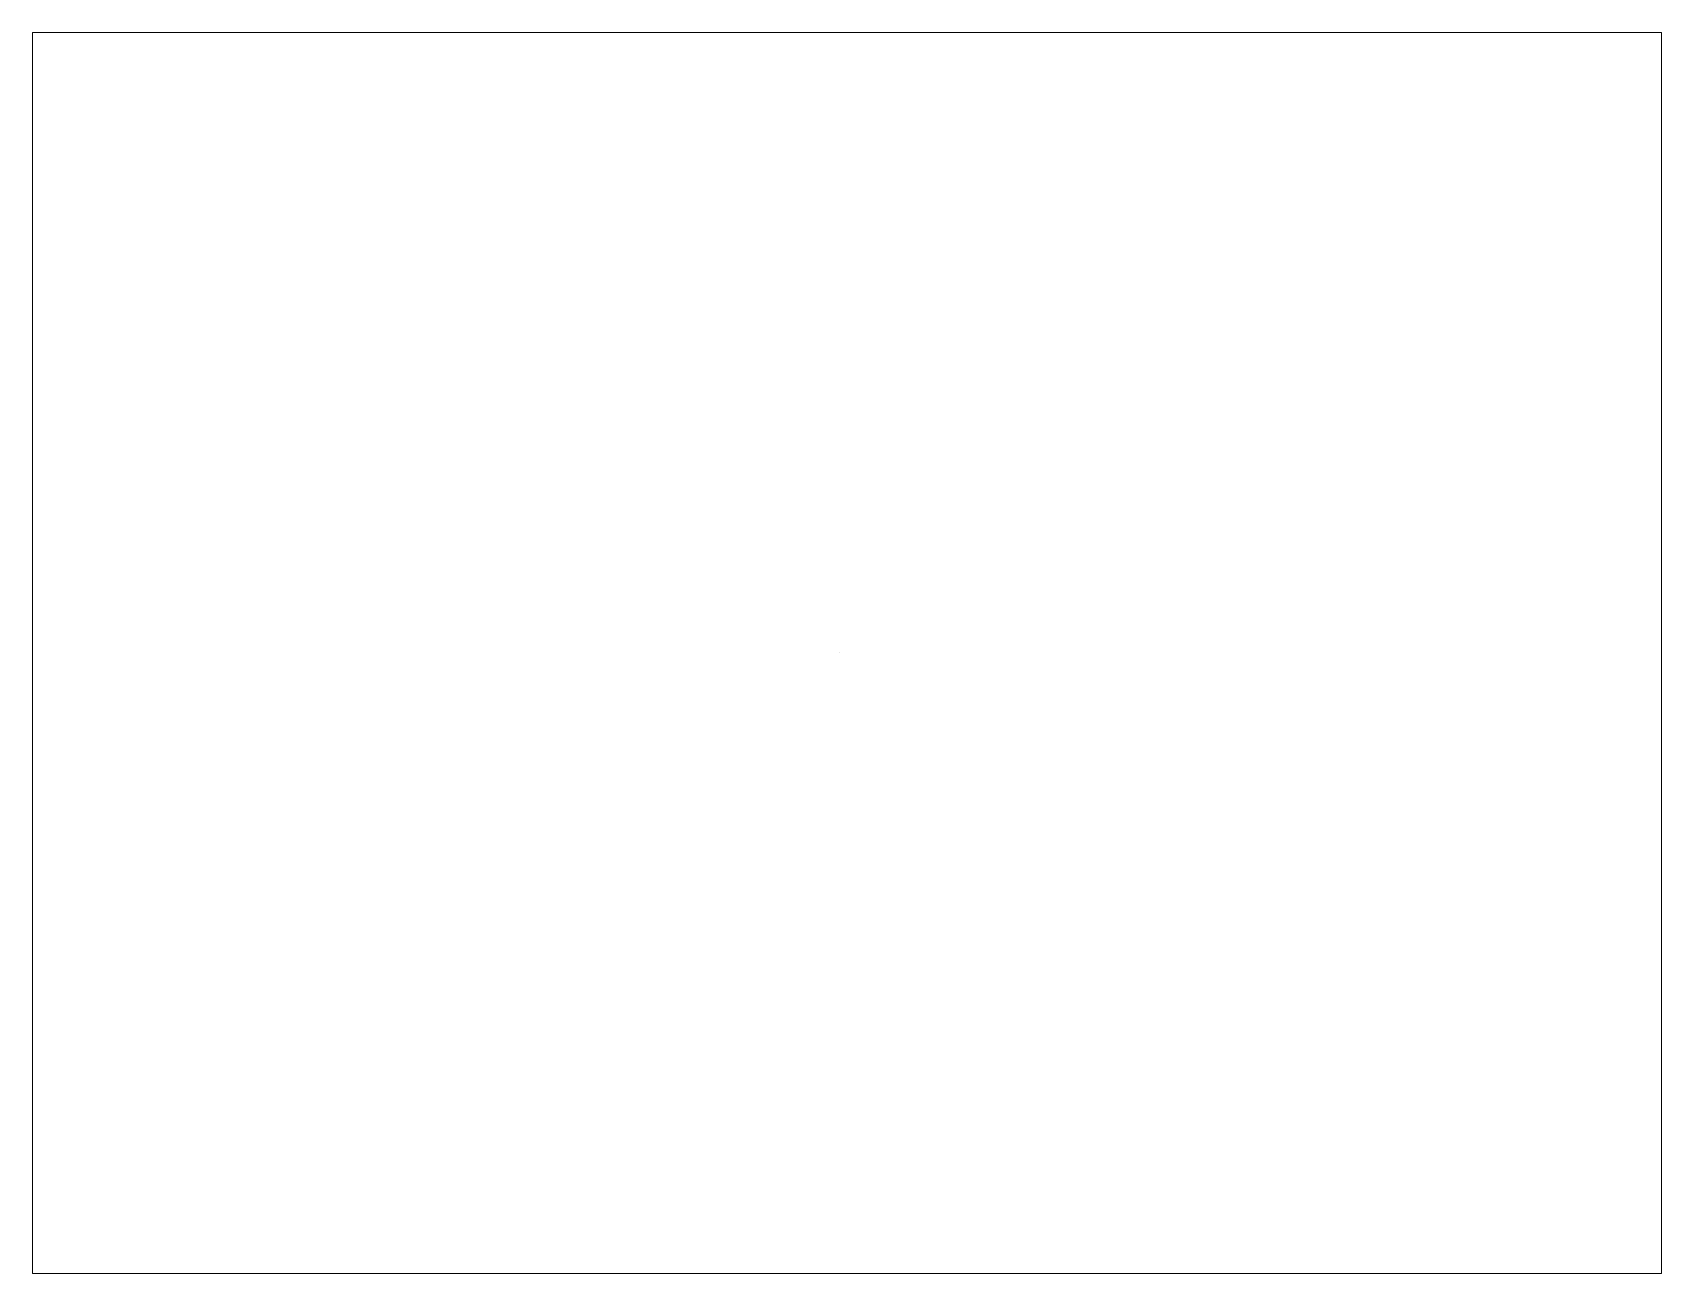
# Paper-space layout 'Layout1' of a CAD drawing. Header units: inches. Extents: x 1.05 to 9.45, y 0.8 to 7.2.
# The model-space entities are those that its viewports show. They can reach past a viewport. Long polylines and large blocks are cut down to what shows.
import ezdxf

# ---------------------------------------------------------------- set-up
doc = ezdxf.new("R2010")
doc.units = ezdxf.units.IN
doc.header["$MEASUREMENT"] = 0
doc.layers.add('KAF', color=20, linetype='Continuous')

msp = doc.modelspace()

# ---------------------------------------------------------------- linework, layer by layer
at = {"color": 0}
for points in [[(-2160, 782), (-2160, 784), (-2158, 784), (-2158, 784), (-2156, 784), (-2156, 784), (-2154, 784), (-2154, 784), (-2152, 784), (-2152, 784), (-2150, 784), (-2150, 782)], [(-2160, 776), (-2160, 776), (-2160, 778), (-2160, 778), (-2160, 780), (-2160, 780), (-2160, 782), (-2160, 782)], [(-2150, 774), (-2152, 774), (-2152, 774), (-2154, 774), (-2154, 774), (-2156, 774), (-2156, 774), (-2158, 774), (-2158, 774), (-2160, 774), (-2160, 776)], [(-2160, 772), (-2160, 773), (-2158, 773), (-2158, 774), (-2156, 774), (-2156, 773), (-2154, 773), (-2154, 774), (-2152, 774), (-2152, 773), (-2150, 773), (-2150, 772)], [(-2160, 766), (-2160, 766), (-2160, 768), (-2160, 768), (-2160, 770), (-2160, 770), (-2160, 772), (-2160, 772)], [(-2150, 764), (-2152, 764), (-2152, 764), (-2154, 764), (-2154, 764), (-2156, 764), (-2156, 764), (-2158, 764), (-2158, 764), (-2160, 764), (-2160, 766)], [(-2150, 782), (-2150, 782), (-2150, 780), (-2150, 780), (-2150, 778), (-2150, 778), (-2150, 776), (-2150, 776), (-2150, 774)], [(-2150, 772), (-2150, 772), (-2150, 770), (-2150, 770), (-2150, 768), (-2150, 768), (-2150, 766), (-2150, 766), (-2150, 764)], [(-2130, 784), (-2130, 782), (-2130, 782), (-2130, 780), (-2130, 780), (-2130, 778), (-2130, 778), (-2130, 776), (-2130, 776), (-2130, 774), (-2132, 774), (-2132, 774), (-2134, 774), (-2134, 774), (-2136, 774), (-2136, 774), (-2138, 774), (-2138, 774), (-2140, 774), (-2140, 774), (-2142, 774), (-2142, 774), (-2144, 774), (-2144, 774), (-2146, 774), (-2146, 774), (-2149, 774), (-2149, 776), (-2148, 776), (-2148, 778), (-2149, 778), (-2149, 780), (-2148, 780), (-2148, 782), (-2149, 782), (-2149, 784), (-2146, 784), (-2146, 784), (-2144, 784), (-2144, 784), (-2142, 784), (-2142, 784), (-2140, 784), (-2140, 784), (-2138, 784), (-2138, 784), (-2136, 784), (-2136, 784), (-2134, 784), (-2134, 784), (-2132, 784), (-2132, 784), (-2130, 784)], [(-2130, 774), (-2130, 772), (-2130, 772), (-2130, 770), (-2130, 770), (-2130, 768), (-2130, 768), (-2130, 766), (-2130, 766), (-2130, 764), (-2132, 764), (-2132, 764), (-2134, 764), (-2134, 764), (-2136, 764), (-2136, 764), (-2138, 764), (-2138, 764), (-2140, 764), (-2140, 764), (-2142, 764), (-2142, 764), (-2144, 764), (-2144, 764), (-2146, 764), (-2146, 764), (-2149, 764), (-2149, 766), (-2148, 766), (-2148, 768), (-2149, 768), (-2149, 770), (-2148, 770), (-2148, 772), (-2149, 772), (-2149, 774), (-2146, 774), (-2146, 773), (-2144, 773), (-2144, 774), (-2142, 774), (-2142, 773), (-2140, 773), (-2140, 774), (-2138, 774), (-2138, 773), (-2136, 773), (-2136, 774), (-2134, 774), (-2134, 773), (-2132, 773), (-2132, 774), (-2130, 774)], [(-2111, 784), (-2111, 782), (-2112, 782), (-2112, 780), (-2111, 780), (-2111, 778), (-2112, 778), (-2112, 776), (-2111, 776), (-2111, 774), (-2113, 774), (-2113, 774), (-2115, 774), (-2115, 774), (-2117, 774), (-2117, 774), (-2119, 774), (-2119, 774), (-2121, 774), (-2121, 774), (-2123, 774), (-2123, 774), (-2125, 774), (-2125, 774), (-2127, 774), (-2127, 774), (-2130, 774), (-2130, 776), (-2130, 776), (-2130, 778), (-2130, 778), (-2130, 780), (-2130, 780), (-2130, 782), (-2130, 782), (-2130, 784), (-2127, 784), (-2127, 784), (-2125, 784), (-2125, 784), (-2123, 784), (-2123, 784), (-2121, 784), (-2121, 784), (-2119, 784), (-2119, 784), (-2117, 784), (-2117, 784), (-2115, 784), (-2115, 784), (-2113, 784), (-2113, 784), (-2111, 784)], [(-2111, 774), (-2111, 772), (-2112, 772), (-2112, 770), (-2111, 770), (-2111, 768), (-2112, 768), (-2112, 766), (-2111, 766), (-2111, 764), (-2113, 764), (-2113, 764), (-2115, 764), (-2115, 764), (-2117, 764), (-2117, 764), (-2119, 764), (-2119, 764), (-2121, 764), (-2121, 764), (-2123, 764), (-2123, 764), (-2125, 764), (-2125, 764), (-2127, 764), (-2127, 764), (-2130, 764), (-2130, 766), (-2130, 766), (-2130, 768), (-2130, 768), (-2130, 770), (-2130, 770), (-2130, 772), (-2130, 772), (-2130, 774), (-2127, 774), (-2127, 773), (-2125, 773), (-2125, 774), (-2123, 774), (-2123, 773), (-2121, 773), (-2121, 774), (-2119, 774), (-2119, 773), (-2117, 773), (-2117, 774), (-2115, 774), (-2115, 773), (-2113, 773), (-2113, 774), (-2111, 774)]]:
    msp.add_lwpolyline(points, dxfattribs=at)
msp.add_circle((-2155, 779), 4, dxfattribs=at)
at = {"layer": 'KAF', "color": 0}
for points in [[(-2145, 783), (-2145, 782), (-2146, 783), (-2146, 783), (-2145, 783), (-2145, 783)], [(-2145, 782), (-2146, 782), (-2146, 782)], [(-2145, 782), (-2145, 782), (-2145, 782), (-2146, 782), (-2145, 781), (-2145, 781)], [(-2146, 781), (-2145, 780), (-2145, 780), (-2145, 781), (-2145, 781), (-2145, 781)], [(-2145, 780), (-2146, 780), (-2146, 780)], [(-2145, 778), (-2146, 778), (-2146, 778)], [(-2145, 777), (-2145, 778), (-2145, 778), (-2146, 778), (-2145, 777), (-2145, 777)], [(-2146, 776), (-2145, 776), (-2145, 776), (-2145, 777), (-2145, 777), (-2145, 777)], [(-2145, 776), (-2146, 776), (-2146, 776)], [(-2145, 775), (-2145, 775), (-2145, 775), (-2146, 775), (-2146, 775), (-2145, 776)], [(-2145, 773), (-2145, 772), (-2146, 772), (-2146, 773), (-2145, 773), (-2145, 773)], [(-2145, 772), (-2146, 772), (-2146, 772)], [(-2145, 771), (-2145, 772), (-2145, 772), (-2146, 771), (-2145, 771), (-2145, 771)], [(-2146, 770), (-2145, 770), (-2145, 770), (-2145, 770), (-2145, 771), (-2145, 771)], [(-2145, 770), (-2146, 770), (-2146, 770)], [(-2145, 768), (-2146, 768), (-2146, 768)], [(-2145, 767), (-2145, 768), (-2145, 768), (-2146, 767), (-2145, 767), (-2145, 767)], [(-2146, 766), (-2145, 766), (-2145, 766), (-2145, 766), (-2145, 767), (-2145, 766)], [(-2145, 766), (-2146, 765), (-2146, 766)], [(-2145, 765), (-2145, 765), (-2145, 765), (-2146, 765), (-2146, 765), (-2145, 765)], [(-2145, 783), (-2145, 783), (-2144, 783)], [(-2145, 782), (-2145, 783), (-2144, 783), (-2144, 783), (-2144, 783), (-2144, 782)], [(-2145, 783), (-2145, 782), (-2145, 782), (-2145, 783)], [(-2145, 780), (-2144, 780), (-2144, 780), (-2144, 779), (-2144, 779), (-2145, 779)], [(-2145, 780), (-2145, 780), (-2145, 780), (-2145, 780)], [(-2145, 779), (-2144, 779), (-2145, 779), (-2145, 779)], [(-2145, 778), (-2145, 779), (-2144, 779), (-2144, 779), (-2144, 778), (-2144, 778)], [(-2145, 778), (-2145, 778), (-2145, 778), (-2145, 779)], [(-2145, 776), (-2144, 776), (-2144, 775), (-2144, 775), (-2144, 775), (-2145, 775)], [(-2145, 775), (-2145, 775), (-2145, 776), (-2145, 776)], [(-2145, 775), (-2144, 775), (-2145, 775)], [(-2145, 773), (-2145, 773), (-2144, 773)], [(-2145, 772), (-2145, 773), (-2144, 773), (-2144, 773), (-2144, 772), (-2144, 772)], [(-2145, 772), (-2145, 772), (-2145, 772), (-2145, 772)], [(-2145, 770), (-2144, 770), (-2144, 769), (-2144, 769), (-2144, 769), (-2145, 769)], [(-2145, 769), (-2145, 769), (-2145, 770), (-2145, 770)], [(-2145, 769), (-2144, 769), (-2145, 769), (-2145, 769)], [(-2145, 768), (-2145, 768), (-2144, 769), (-2144, 768), (-2144, 768), (-2144, 768)], [(-2145, 768), (-2145, 768), (-2145, 768), (-2145, 768)], [(-2145, 766), (-2144, 766), (-2144, 765), (-2144, 765), (-2144, 765), (-2145, 765)], [(-2145, 765), (-2145, 765), (-2145, 765), (-2145, 766)], [(-2145, 765), (-2144, 765), (-2145, 765)], [(-2143, 783), (-2144, 783), (-2144, 783), (-2144, 783), (-2143, 783)], [(-2143, 782), (-2144, 782), (-2144, 782), (-2144, 782)], [(-2144, 782), (-2144, 782), (-2144, 782), (-2144, 782)], [(-2144, 780), (-2144, 781), (-2144, 781), (-2144, 780)], [(-2143, 780), (-2144, 780), (-2144, 780), (-2144, 780)], [(-2143, 779), (-2143, 779), (-2144, 779), (-2144, 779), (-2144, 779), (-2144, 779), (-2144, 779), (-2143, 779)], [(-2144, 778), (-2144, 778), (-2143, 778), (-2144, 778)], [(-2144, 778), (-2144, 777), (-2144, 778), (-2144, 778)], [(-2144, 776), (-2144, 776), (-2143, 776), (-2144, 776)], [(-2144, 776), (-2144, 776), (-2144, 776), (-2144, 776)], [(-2144, 775), (-2144, 775), (-2143, 775), (-2143, 775), (-2144, 775)], [(-2143, 773), (-2144, 773), (-2144, 773), (-2144, 773), (-2143, 773)], [(-2143, 772), (-2144, 772), (-2144, 772), (-2144, 772)], [(-2144, 771), (-2144, 771), (-2144, 772), (-2144, 772)], [(-2143, 770), (-2144, 770), (-2144, 770), (-2144, 770)], [(-2144, 770), (-2144, 770), (-2144, 770), (-2144, 770)], [(-2143, 769), (-2143, 769), (-2144, 768), (-2144, 769), (-2144, 769), (-2144, 769), (-2144, 769), (-2143, 769)], [(-2144, 768), (-2144, 768), (-2143, 768), (-2144, 768)], [(-2144, 767), (-2144, 767), (-2144, 768), (-2144, 767)], [(-2144, 766), (-2144, 766), (-2143, 766), (-2144, 765)], [(-2144, 766), (-2144, 766), (-2144, 766), (-2144, 766)], [(-2144, 765), (-2144, 765), (-2143, 765), (-2143, 765), (-2144, 765)], [(-2142, 783), (-2143, 783), (-2142, 783)], [(-2143, 782), (-2143, 782), (-2143, 783), (-2143, 783), (-2143, 783), (-2142, 783)], [(-2142, 782), (-2142, 782), (-2142, 782), (-2143, 782), (-2142, 781), (-2142, 781)], [(-2143, 782), (-2143, 782), (-2143, 782), (-2143, 782)], [(-2143, 781), (-2142, 780), (-2142, 780), (-2142, 781), (-2142, 781), (-2142, 781)], [(-2143, 781), (-2143, 781), (-2143, 780), (-2143, 780)], [(-2143, 780), (-2142, 779), (-2143, 779), (-2143, 779), (-2143, 780), (-2143, 780)], [(-2143, 778), (-2143, 778), (-2143, 778), (-2143, 779), (-2143, 779), (-2142, 779)], [(-2143, 779), (-2142, 779), (-2142, 779), (-2142, 779)], [(-2142, 778), (-2142, 778), (-2142, 778), (-2143, 777), (-2142, 777), (-2142, 777)], [(-2143, 778), (-2143, 777), (-2143, 778), (-2143, 778)], [(-2143, 777), (-2142, 776), (-2142, 776), (-2142, 776), (-2142, 777), (-2142, 777)], [(-2143, 776), (-2142, 775), (-2143, 775), (-2143, 775), (-2143, 775), (-2143, 776)], [(-2143, 776), (-2143, 776), (-2143, 776), (-2143, 776)], [(-2142, 775), (-2142, 775), (-2143, 775)], [(-2142, 773), (-2143, 773), (-2142, 773)], [(-2143, 772), (-2143, 772), (-2143, 772), (-2143, 773), (-2143, 773), (-2142, 773)], [(-2142, 771), (-2142, 772), (-2142, 772), (-2143, 771), (-2142, 771), (-2142, 771)], [(-2143, 772), (-2143, 771), (-2143, 771), (-2143, 772)], [(-2143, 770), (-2142, 770), (-2142, 770), (-2142, 770), (-2142, 771), (-2142, 771)], [(-2143, 770), (-2142, 769), (-2143, 769), (-2143, 769), (-2143, 769), (-2143, 770)], [(-2143, 770), (-2143, 770), (-2143, 770), (-2143, 770)], [(-2143, 768), (-2143, 768), (-2143, 768), (-2143, 768), (-2143, 769), (-2142, 768)], [(-2143, 769), (-2142, 769), (-2142, 769), (-2142, 769)], [(-2142, 767), (-2142, 768), (-2142, 768), (-2143, 767), (-2142, 767), (-2142, 767)], [(-2143, 768), (-2143, 767), (-2143, 767), (-2143, 767)], [(-2143, 766), (-2142, 766), (-2142, 766), (-2142, 766), (-2142, 766), (-2142, 767)], [(-2143, 766), (-2142, 765), (-2143, 765), (-2143, 765), (-2143, 765), (-2143, 766)], [(-2143, 766), (-2143, 766), (-2143, 766), (-2143, 766)], [(-2142, 765), (-2142, 765), (-2143, 765)], [(-2142, 783), (-2142, 783), (-2142, 782), (-2142, 782)], [(-2142, 783), (-2142, 783), (-2142, 783), (-2141, 783), (-2141, 783), (-2141, 783), (-2141, 782), (-2142, 783), (-2142, 782)], [(-2142, 782), (-2142, 782), (-2142, 782), (-2141, 782)], [(-2142, 780), (-2142, 780), (-2142, 780), (-2142, 780)], [(-2141, 780), (-2142, 780), (-2142, 780), (-2142, 780)], [(-2142, 779), (-2142, 778), (-2142, 778), (-2142, 778)], [(-2142, 778), (-2142, 778), (-2141, 778), (-2142, 778)], [(-2142, 776), (-2141, 776), (-2142, 776), (-2142, 776)], [(-2142, 775), (-2142, 776), (-2142, 776), (-2142, 775)], [(-2141, 775), (-2141, 775), (-2141, 775), (-2142, 775), (-2142, 775), (-2142, 775), (-2142, 776), (-2142, 775), (-2141, 776)], [(-2142, 773), (-2142, 773), (-2142, 773), (-2141, 773), (-2141, 773), (-2141, 773), (-2141, 772), (-2142, 772), (-2142, 772)], [(-2142, 772), (-2142, 772), (-2142, 772), (-2141, 772)], [(-2142, 772), (-2142, 772), (-2142, 772), (-2142, 772)], [(-2142, 769), (-2142, 770), (-2142, 770), (-2142, 769)], [(-2141, 770), (-2142, 770), (-2142, 770), (-2142, 770)], [(-2142, 768), (-2142, 768), (-2141, 768), (-2142, 768)], [(-2142, 768), (-2142, 768), (-2142, 768), (-2142, 768)], [(-2142, 765), (-2141, 766), (-2142, 766), (-2142, 766)], [(-2142, 765), (-2142, 765), (-2142, 766), (-2142, 765)], [(-2141, 765), (-2141, 765), (-2141, 765), (-2142, 765), (-2142, 765), (-2142, 765), (-2142, 765), (-2142, 765), (-2141, 765)], [(-2141, 783), (-2141, 783), (-2140, 783)], [(-2140, 782), (-2141, 783), (-2140, 783), (-2140, 783), (-2140, 783), (-2140, 782)], [(-2141, 783), (-2141, 782), (-2141, 782), (-2141, 783)], [(-2140, 782), (-2141, 782), (-2141, 782), (-2141, 782), (-2141, 781), (-2141, 781)], [(-2141, 781), (-2141, 780), (-2141, 780), (-2140, 781), (-2141, 781), (-2141, 781)], [(-2140, 780), (-2140, 780), (-2140, 780), (-2140, 779), (-2140, 779), (-2141, 779)], [(-2141, 780), (-2141, 780), (-2141, 780), (-2141, 780)], [(-2141, 779), (-2140, 779), (-2141, 779), (-2141, 779)], [(-2140, 778), (-2141, 779), (-2140, 779), (-2140, 779), (-2140, 778), (-2140, 778)], [(-2141, 778), (-2141, 778), (-2141, 778), (-2141, 779)], [(-2140, 777), (-2141, 778), (-2141, 778), (-2141, 778), (-2141, 777), (-2141, 777)], [(-2141, 776), (-2141, 776), (-2141, 776), (-2140, 777), (-2141, 777), (-2141, 777)], [(-2140, 776), (-2140, 776), (-2140, 775), (-2140, 775), (-2140, 775), (-2141, 775)], [(-2141, 775), (-2141, 775), (-2141, 776), (-2141, 776)], [(-2141, 775), (-2140, 775), (-2141, 775)], [(-2141, 773), (-2141, 773), (-2140, 773)], [(-2140, 772), (-2141, 773), (-2140, 773), (-2140, 773), (-2140, 772), (-2140, 772)], [(-2141, 772), (-2141, 772), (-2141, 772), (-2141, 772)], [(-2140, 771), (-2141, 772), (-2141, 772), (-2141, 771), (-2141, 771), (-2141, 771)], [(-2141, 770), (-2141, 770), (-2141, 770), (-2140, 770), (-2141, 771), (-2141, 771)], [(-2140, 770), (-2140, 770), (-2140, 769), (-2140, 769), (-2140, 769), (-2141, 769)], [(-2141, 769), (-2141, 769), (-2141, 770), (-2141, 770)], [(-2141, 769), (-2140, 769), (-2141, 769), (-2141, 769)], [(-2140, 768), (-2141, 768), (-2140, 769), (-2140, 768), (-2140, 768), (-2140, 768)], [(-2141, 768), (-2141, 768), (-2141, 768), (-2141, 768)], [(-2140, 767), (-2141, 768), (-2141, 768), (-2141, 767), (-2141, 767), (-2141, 767)], [(-2141, 766), (-2141, 766), (-2141, 766), (-2140, 766), (-2141, 767), (-2141, 766)], [(-2140, 766), (-2140, 766), (-2140, 765), (-2140, 765), (-2140, 765), (-2141, 765)], [(-2141, 765), (-2141, 765), (-2141, 765), (-2141, 766)], [(-2141, 765), (-2140, 765), (-2141, 765)], [(-2139, 783), (-2139, 783), (-2140, 783), (-2140, 783), (-2139, 783)], [(-2139, 782), (-2139, 782), (-2140, 782), (-2139, 782)], [(-2140, 782), (-2140, 782), (-2140, 782), (-2140, 782)], [(-2140, 780), (-2140, 781), (-2140, 781), (-2140, 780)], [(-2139, 780), (-2139, 780), (-2140, 780), (-2139, 780)], [(-2139, 779), (-2139, 779), (-2139, 779), (-2139, 779), (-2140, 779), (-2140, 779), (-2140, 779), (-2139, 779)], [(-2139, 778), (-2139, 778), (-2140, 778), (-2139, 778)], [(-2140, 778), (-2140, 777), (-2140, 778), (-2140, 778)], [(-2139, 776), (-2139, 776), (-2140, 776), (-2139, 776)], [(-2140, 776), (-2140, 776), (-2140, 776), (-2140, 776)], [(-2139, 775), (-2139, 775), (-2140, 775), (-2140, 775), (-2139, 775)], [(-2139, 773), (-2139, 773), (-2140, 773), (-2140, 773), (-2139, 773)], [(-2139, 772), (-2139, 772), (-2140, 772), (-2139, 772)], [(-2140, 771), (-2140, 771), (-2140, 772), (-2140, 772)], [(-2139, 770), (-2139, 770), (-2140, 770), (-2139, 770)], [(-2140, 770), (-2140, 770), (-2140, 770), (-2140, 770)], [(-2139, 769), (-2139, 769), (-2139, 769), (-2139, 769), (-2140, 769), (-2140, 769), (-2140, 769), (-2139, 768)], [(-2139, 768), (-2139, 768), (-2140, 768), (-2139, 768)], [(-2140, 767), (-2140, 767), (-2140, 768), (-2140, 767)], [(-2139, 766), (-2139, 765), (-2140, 766), (-2139, 766)], [(-2140, 766), (-2140, 766), (-2140, 766), (-2140, 766)], [(-2139, 765), (-2139, 765), (-2140, 765), (-2140, 765), (-2139, 765)], [(-2138, 783), (-2139, 783), (-2138, 783)], [(-2138, 782), (-2139, 782), (-2139, 783), (-2139, 783), (-2139, 783), (-2138, 783)], [(-2139, 782), (-2139, 782), (-2139, 782), (-2139, 782)], [(-2139, 781), (-2139, 781), (-2139, 780), (-2139, 780)], [(-2138, 780), (-2138, 779), (-2139, 779), (-2139, 779), (-2139, 780), (-2139, 780)], [(-2138, 779), (-2139, 779), (-2138, 779), (-2138, 779)], [(-2138, 778), (-2139, 778), (-2139, 778), (-2139, 779), (-2139, 779), (-2138, 779)], [(-2139, 778), (-2139, 777), (-2139, 778), (-2139, 778)], [(-2138, 776), (-2138, 775), (-2139, 775), (-2139, 775), (-2139, 775), (-2139, 776)], [(-2139, 776), (-2139, 776), (-2139, 776), (-2139, 776)], [(-2138, 775), (-2138, 775), (-2139, 775)], [(-2138, 773), (-2139, 773), (-2138, 773)], [(-2138, 772), (-2139, 772), (-2139, 772), (-2139, 773), (-2139, 773), (-2138, 773)], [(-2139, 772), (-2139, 771), (-2139, 771), (-2139, 772)], [(-2138, 770), (-2138, 769), (-2139, 769), (-2139, 769), (-2139, 769), (-2139, 770)], [(-2139, 770), (-2139, 770), (-2139, 770), (-2139, 770)], [(-2138, 769), (-2139, 769), (-2138, 769), (-2138, 769)], [(-2138, 768), (-2139, 768), (-2139, 768), (-2139, 768), (-2139, 769), (-2138, 768)], [(-2139, 768), (-2139, 767), (-2139, 767), (-2139, 767)], [(-2138, 766), (-2138, 765), (-2139, 765), (-2139, 765), (-2139, 765), (-2139, 766)], [(-2139, 766), (-2139, 766), (-2139, 766), (-2139, 766)], [(-2138, 765), (-2138, 765), (-2139, 765)], [(-2138, 783), (-2138, 783), (-2138, 782), (-2138, 782)], [(-2138, 783), (-2138, 783), (-2138, 783), (-2137, 783), (-2137, 783), (-2137, 783), (-2137, 782), (-2137, 783), (-2138, 782)], [(-2137, 782), (-2138, 782), (-2137, 782), (-2137, 782)], [(-2137, 782), (-2138, 782), (-2138, 782), (-2138, 782), (-2138, 781), (-2138, 781)], [(-2138, 781), (-2138, 780), (-2138, 780), (-2137, 781), (-2138, 781), (-2138, 781)], [(-2138, 780), (-2138, 780), (-2138, 780), (-2138, 780)], [(-2137, 780), (-2137, 780), (-2138, 780), (-2137, 780)], [(-2138, 779), (-2138, 778), (-2138, 778), (-2138, 778)], [(-2138, 778), (-2137, 778), (-2137, 778), (-2137, 778)], [(-2137, 778), (-2138, 778), (-2138, 778), (-2138, 777), (-2138, 777), (-2138, 777)], [(-2138, 777), (-2138, 776), (-2138, 776), (-2137, 776), (-2138, 777), (-2138, 777)], [(-2137, 776), (-2137, 776), (-2137, 776), (-2138, 776)], [(-2138, 775), (-2138, 776), (-2138, 776), (-2138, 775)], [(-2137, 775), (-2137, 775), (-2137, 775), (-2138, 775), (-2138, 775), (-2138, 775), (-2138, 776), (-2137, 775), (-2137, 776)], [(-2138, 773), (-2138, 773), (-2138, 773), (-2137, 773), (-2137, 773), (-2137, 773), (-2137, 772), (-2137, 772), (-2138, 772)], [(-2137, 772), (-2138, 772), (-2137, 772), (-2137, 772)], [(-2137, 771), (-2138, 772), (-2138, 772), (-2138, 771), (-2138, 771), (-2138, 771)], [(-2138, 772), (-2138, 772), (-2138, 772), (-2138, 772)], [(-2138, 770), (-2138, 770), (-2138, 770), (-2137, 770), (-2138, 771), (-2138, 771)], [(-2138, 769), (-2138, 770), (-2138, 770), (-2138, 769)], [(-2137, 770), (-2137, 770), (-2138, 770), (-2137, 770)], [(-2138, 768), (-2137, 768), (-2137, 768), (-2137, 768)], [(-2137, 767), (-2138, 768), (-2138, 768), (-2138, 767), (-2138, 767), (-2138, 767)], [(-2138, 768), (-2138, 768), (-2138, 768), (-2138, 768)], [(-2138, 766), (-2138, 766), (-2138, 766), (-2137, 766), (-2138, 766), (-2138, 767)], [(-2137, 765), (-2137, 766), (-2137, 766), (-2138, 766)], [(-2138, 765), (-2138, 765), (-2138, 766), (-2138, 765)], [(-2137, 765), (-2137, 765), (-2137, 765), (-2138, 765), (-2138, 765), (-2138, 765), (-2138, 765), (-2137, 765), (-2137, 765)], [(-2137, 783), (-2137, 782), (-2136, 782), (-2137, 783)], [(-2136, 782), (-2136, 782), (-2137, 782), (-2137, 782), (-2137, 781), (-2137, 781)], [(-2137, 781), (-2137, 780), (-2136, 780), (-2136, 781), (-2137, 781), (-2137, 781)], [(-2137, 780), (-2137, 780), (-2137, 780), (-2136, 780)], [(-2137, 778), (-2137, 778), (-2136, 778), (-2137, 779)], [(-2136, 777), (-2136, 778), (-2137, 778), (-2137, 778), (-2137, 777), (-2137, 777)], [(-2137, 776), (-2137, 776), (-2136, 776), (-2136, 777), (-2137, 777), (-2137, 777)], [(-2137, 775), (-2137, 775), (-2137, 776), (-2136, 776)], [(-2137, 772), (-2137, 772), (-2136, 772), (-2137, 772)], [(-2136, 771), (-2136, 772), (-2137, 772), (-2137, 771), (-2137, 771), (-2137, 771)], [(-2137, 770), (-2137, 770), (-2136, 770), (-2136, 770), (-2137, 771), (-2137, 771)], [(-2137, 769), (-2137, 769), (-2137, 770), (-2136, 770)], [(-2137, 768), (-2137, 768), (-2136, 768), (-2137, 768)], [(-2136, 767), (-2136, 768), (-2137, 768), (-2137, 767), (-2137, 767), (-2137, 767)], [(-2137, 766), (-2137, 766), (-2136, 766), (-2136, 766), (-2137, 767), (-2137, 766)], [(-2137, 765), (-2137, 765), (-2137, 765), (-2136, 766)], [(-2135, 783), (-2135, 783), (-2135, 783), (-2136, 783), (-2135, 783)], [(-2136, 783), (-2136, 783), (-2136, 783)], [(-2136, 782), (-2136, 783), (-2136, 783), (-2136, 783), (-2135, 783), (-2136, 782)], [(-2136, 782), (-2136, 782), (-2136, 782), (-2136, 782)], [(-2136, 780), (-2136, 781), (-2136, 781), (-2136, 780)], [(-2136, 780), (-2136, 780), (-2135, 780), (-2136, 779), (-2136, 779), (-2136, 779)], [(-2136, 779), (-2136, 779), (-2136, 779), (-2136, 779)], [(-2136, 779), (-2135, 779), (-2135, 779), (-2135, 779), (-2135, 779), (-2135, 779), (-2135, 779), (-2135, 779)], [(-2136, 778), (-2136, 779), (-2136, 779), (-2136, 779), (-2135, 778), (-2136, 778)], [(-2136, 778), (-2136, 777), (-2136, 778), (-2136, 778)], [(-2136, 776), (-2136, 776), (-2136, 776), (-2136, 776)], [(-2136, 776), (-2136, 776), (-2135, 775), (-2136, 775), (-2136, 775), (-2136, 775)], [(-2136, 775), (-2136, 775), (-2136, 775)], [(-2135, 775), (-2135, 775), (-2135, 775), (-2135, 775), (-2136, 775)], [(-2135, 773), (-2135, 773), (-2135, 773), (-2136, 773), (-2135, 773)], [(-2136, 773), (-2136, 773), (-2136, 773)], [(-2136, 772), (-2136, 773), (-2136, 773), (-2136, 773), (-2135, 772), (-2136, 772)], [(-2136, 771), (-2136, 771), (-2136, 772), (-2136, 772)], [(-2136, 770), (-2136, 770), (-2136, 770), (-2136, 770)], [(-2136, 770), (-2136, 770), (-2135, 769), (-2136, 769), (-2136, 769), (-2136, 769)], [(-2136, 769), (-2136, 769), (-2136, 769), (-2136, 769)], [(-2136, 769), (-2135, 769), (-2135, 769), (-2135, 769), (-2135, 769), (-2135, 769), (-2135, 768), (-2135, 769)], [(-2136, 768), (-2136, 768), (-2136, 769), (-2136, 768), (-2135, 768), (-2136, 768)], [(-2136, 767), (-2136, 767), (-2136, 768), (-2136, 767)], [(-2136, 766), (-2136, 766), (-2136, 766), (-2136, 766)], [(-2136, 766), (-2136, 766), (-2135, 765), (-2136, 765), (-2136, 765), (-2136, 765)], [(-2136, 765), (-2136, 765), (-2136, 765)], [(-2135, 765), (-2135, 765), (-2135, 765), (-2135, 765), (-2136, 765)], [(-2134, 782), (-2135, 782), (-2135, 783), (-2135, 783), (-2135, 783), (-2134, 783)], [(-2135, 782), (-2135, 782), (-2135, 782), (-2135, 782)], [(-2134, 782), (-2134, 782), (-2135, 782), (-2135, 782)], [(-2135, 781), (-2134, 781), (-2134, 780), (-2135, 780)], [(-2135, 780), (-2135, 780), (-2135, 780), (-2135, 780)], [(-2134, 780), (-2134, 779), (-2135, 779), (-2135, 779), (-2135, 780), (-2135, 780)], [(-2134, 778), (-2135, 778), (-2135, 778), (-2135, 779), (-2135, 779), (-2134, 779)], [(-2135, 778), (-2135, 778), (-2135, 778), (-2135, 778)], [(-2134, 778), (-2134, 777), (-2135, 778), (-2135, 778)], [(-2134, 776), (-2134, 775), (-2135, 775), (-2135, 775), (-2135, 775), (-2135, 776)], [(-2135, 776), (-2135, 776), (-2135, 776), (-2135, 776)], [(-2135, 776), (-2134, 776), (-2134, 776), (-2135, 776)], [(-2134, 772), (-2135, 772), (-2135, 772), (-2135, 773), (-2135, 773), (-2134, 773)], [(-2135, 772), (-2135, 772), (-2135, 772), (-2135, 772)], [(-2134, 772), (-2134, 771), (-2135, 771), (-2135, 772)], [(-2135, 770), (-2135, 770), (-2135, 770), (-2135, 770)], [(-2134, 770), (-2134, 769), (-2135, 769), (-2135, 769), (-2135, 769), (-2135, 770)], [(-2135, 770), (-2134, 770), (-2134, 770), (-2135, 770)], [(-2134, 768), (-2135, 768), (-2135, 768), (-2135, 768), (-2135, 769), (-2134, 768)], [(-2135, 768), (-2135, 768), (-2135, 768), (-2135, 768)], [(-2134, 768), (-2134, 767), (-2135, 767), (-2135, 767)], [(-2134, 766), (-2134, 765), (-2135, 765), (-2135, 765), (-2135, 765), (-2135, 766)], [(-2135, 766), (-2135, 766), (-2135, 766), (-2135, 765)], [(-2135, 766), (-2134, 766), (-2134, 766), (-2135, 766)], [(-2134, 783), (-2134, 783), (-2134, 783), (-2133, 783), (-2133, 783), (-2133, 782)], [(-2134, 783), (-2134, 783), (-2134, 783)], [(-2134, 783), (-2134, 783), (-2134, 782), (-2134, 782)], [(-2133, 782), (-2134, 782), (-2134, 782), (-2134, 782), (-2134, 781), (-2133, 781)], [(-2134, 781), (-2134, 780), (-2134, 780), (-2133, 781), (-2133, 781), (-2134, 781)], [(-2134, 780), (-2134, 780), (-2134, 780), (-2134, 780)], [(-2134, 779), (-2134, 779), (-2134, 779), (-2134, 779)], [(-2134, 779), (-2134, 778), (-2134, 778), (-2134, 778)], [(-2133, 778), (-2134, 778), (-2134, 778), (-2134, 777), (-2134, 777), (-2133, 777)], [(-2134, 777), (-2134, 776), (-2134, 776), (-2133, 776), (-2133, 777), (-2134, 777)], [(-2134, 775), (-2133, 776), (-2133, 775), (-2133, 775), (-2134, 775), (-2134, 775)], [(-2134, 775), (-2134, 776), (-2134, 776), (-2134, 775)], [(-2134, 775), (-2134, 775), (-2134, 775)], [(-2134, 773), (-2134, 773), (-2134, 773), (-2133, 773), (-2133, 772), (-2133, 772)], [(-2134, 773), (-2134, 773), (-2134, 773)], [(-2133, 771), (-2134, 772), (-2134, 772), (-2134, 771), (-2134, 771), (-2133, 771)], [(-2134, 772), (-2134, 772), (-2134, 772), (-2134, 772)], [(-2134, 770), (-2134, 770), (-2134, 770), (-2133, 770), (-2133, 771), (-2134, 771)], [(-2134, 769), (-2134, 770), (-2134, 770), (-2134, 769)], [(-2134, 769), (-2134, 769), (-2134, 769), (-2134, 769)], [(-2133, 767), (-2134, 768), (-2134, 768), (-2134, 767), (-2134, 767), (-2133, 767)], [(-2134, 768), (-2134, 768), (-2134, 768), (-2134, 768)], [(-2134, 766), (-2134, 766), (-2134, 766), (-2133, 766), (-2133, 766), (-2134, 767)], [(-2134, 765), (-2134, 765), (-2134, 766), (-2134, 765)], [(-2134, 765), (-2134, 765), (-2134, 765)], [(-2134, 765), (-2133, 765), (-2133, 765), (-2133, 765), (-2134, 765), (-2134, 765)], [(-2133, 782), (-2133, 782), (-2133, 782)], [(-2133, 780), (-2133, 780), (-2133, 780)], [(-2133, 778), (-2133, 778), (-2133, 778)], [(-2133, 776), (-2133, 776), (-2133, 776)], [(-2133, 772), (-2133, 772), (-2133, 772)], [(-2133, 770), (-2133, 770), (-2133, 770)], [(-2133, 768), (-2133, 768), (-2133, 768)], [(-2133, 766), (-2133, 766), (-2133, 765)], [(-2126, 783), (-2127, 782), (-2127, 783), (-2127, 783), (-2126, 783), (-2126, 783)], [(-2127, 782), (-2127, 782), (-2127, 782)], [(-2126, 782), (-2126, 782), (-2127, 782), (-2127, 782), (-2127, 781), (-2126, 781)], [(-2127, 781), (-2127, 780), (-2126, 780), (-2126, 781), (-2126, 781), (-2127, 781)], [(-2127, 780), (-2127, 780), (-2127, 780)], [(-2127, 778), (-2127, 778), (-2127, 778)], [(-2126, 777), (-2126, 778), (-2127, 778), (-2127, 778), (-2127, 777), (-2126, 777)], [(-2127, 776), (-2127, 776), (-2126, 776), (-2126, 777), (-2126, 777), (-2127, 777)], [(-2127, 776), (-2127, 776), (-2127, 776)], [(-2126, 775), (-2126, 775), (-2126, 775), (-2127, 775), (-2127, 775), (-2127, 776)], [(-2126, 773), (-2127, 772), (-2127, 772), (-2127, 773), (-2126, 773), (-2126, 773)], [(-2127, 772), (-2127, 772), (-2127, 772)], [(-2126, 771), (-2126, 772), (-2127, 772), (-2127, 771), (-2127, 771), (-2126, 771)], [(-2127, 770), (-2127, 770), (-2126, 770), (-2126, 770), (-2126, 771), (-2127, 771)], [(-2127, 770), (-2127, 770), (-2127, 770)], [(-2127, 768), (-2127, 768), (-2127, 768)], [(-2126, 767), (-2126, 768), (-2127, 768), (-2127, 767), (-2127, 767), (-2126, 767)], [(-2127, 766), (-2127, 766), (-2126, 766), (-2126, 766), (-2126, 767), (-2127, 766)], [(-2127, 766), (-2127, 765), (-2127, 766)], [(-2126, 765), (-2126, 765), (-2126, 765), (-2127, 765), (-2127, 765), (-2127, 765)], [(-2126, 783), (-2126, 783), (-2126, 783)], [(-2126, 782), (-2126, 783), (-2125, 783), (-2125, 783), (-2125, 783), (-2125, 782)], [(-2126, 783), (-2126, 782), (-2126, 782), (-2126, 783)], [(-2125, 782), (-2126, 782), (-2126, 782), (-2125, 782)], [(-2126, 780), (-2126, 781), (-2125, 781), (-2125, 780)], [(-2126, 780), (-2125, 780), (-2125, 780), (-2125, 779), (-2125, 779), (-2126, 779)], [(-2126, 780), (-2126, 780), (-2126, 780), (-2126, 780)], [(-2126, 779), (-2126, 779), (-2126, 779), (-2126, 779)], [(-2126, 778), (-2126, 779), (-2125, 779), (-2125, 779), (-2125, 778), (-2125, 778)], [(-2126, 778), (-2126, 778), (-2126, 778), (-2126, 779)], [(-2125, 778), (-2126, 777), (-2126, 778), (-2125, 778)], [(-2126, 776), (-2126, 776), (-2125, 776), (-2125, 776)], [(-2126, 776), (-2125, 776), (-2125, 775), (-2125, 775), (-2125, 775), (-2126, 775)], [(-2126, 775), (-2126, 775), (-2126, 776), (-2126, 776)], [(-2126, 775), (-2126, 775), (-2126, 775)], [(-2126, 773), (-2126, 773), (-2126, 773)], [(-2126, 772), (-2126, 773), (-2125, 773), (-2125, 773), (-2125, 772), (-2125, 772)], [(-2126, 772), (-2126, 772), (-2126, 772), (-2126, 772)], [(-2125, 771), (-2126, 771), (-2126, 772), (-2125, 772)], [(-2126, 770), (-2126, 770), (-2125, 770), (-2125, 770)], [(-2126, 770), (-2125, 770), (-2125, 769), (-2125, 769), (-2125, 769), (-2126, 769)], [(-2126, 769), (-2126, 769), (-2126, 770), (-2126, 770)], [(-2126, 769), (-2126, 769), (-2126, 769), (-2126, 769)], [(-2126, 768), (-2126, 768), (-2125, 769), (-2125, 768), (-2125, 768), (-2125, 768)], [(-2126, 768), (-2126, 768), (-2126, 768), (-2126, 768)], [(-2125, 767), (-2126, 767), (-2126, 768), (-2125, 767)], [(-2126, 766), (-2126, 766), (-2125, 766), (-2125, 766)], [(-2126, 766), (-2125, 766), (-2125, 765), (-2125, 765), (-2125, 765), (-2126, 765)], [(-2126, 765), (-2126, 765), (-2126, 765), (-2126, 766)], [(-2126, 765), (-2126, 765), (-2126, 765)], [(-2125, 783), (-2125, 783), (-2125, 783), (-2125, 783), (-2124, 783)], [(-2124, 782), (-2124, 782), (-2125, 783), (-2125, 783), (-2124, 783), (-2124, 783)], [(-2125, 782), (-2125, 782), (-2125, 782), (-2125, 782)], [(-2125, 780), (-2125, 780), (-2125, 780), (-2125, 780)], [(-2124, 780), (-2124, 779), (-2124, 779), (-2125, 779), (-2125, 780), (-2124, 780)], [(-2124, 778), (-2124, 778), (-2125, 778), (-2125, 779), (-2124, 779), (-2124, 779)], [(-2124, 779), (-2125, 779), (-2125, 779), (-2125, 779), (-2125, 779), (-2125, 779), (-2125, 779), (-2125, 779)], [(-2125, 778), (-2125, 778), (-2125, 778), (-2125, 778)], [(-2124, 776), (-2124, 775), (-2124, 775), (-2125, 775), (-2125, 775), (-2124, 776)], [(-2125, 776), (-2125, 776), (-2125, 776), (-2125, 776)], [(-2125, 775), (-2125, 775), (-2125, 775), (-2124, 775), (-2125, 775)], [(-2125, 773), (-2125, 773), (-2125, 773), (-2125, 773), (-2124, 773)], [(-2124, 772), (-2124, 772), (-2125, 772), (-2125, 773), (-2124, 773), (-2124, 773)], [(-2125, 772), (-2125, 772), (-2125, 772), (-2125, 772)], [(-2125, 770), (-2125, 770), (-2125, 770), (-2125, 770)], [(-2124, 770), (-2124, 769), (-2124, 769), (-2125, 769), (-2125, 769), (-2124, 770)], [(-2124, 768), (-2124, 768), (-2125, 768), (-2125, 768), (-2124, 769), (-2124, 768)], [(-2124, 769), (-2125, 769), (-2125, 768), (-2125, 769), (-2125, 769), (-2125, 769), (-2125, 769), (-2125, 769)], [(-2125, 768), (-2125, 768), (-2125, 768), (-2125, 768)], [(-2124, 766), (-2124, 765), (-2124, 765), (-2125, 765), (-2125, 765), (-2124, 766)], [(-2125, 766), (-2125, 766), (-2125, 766), (-2125, 765)], [(-2125, 765), (-2125, 765), (-2125, 765), (-2124, 765), (-2125, 765)], [(-2124, 783), (-2124, 783), (-2124, 783)], [(-2124, 783), (-2123, 783), (-2123, 782), (-2124, 782)], [(-2123, 782), (-2123, 782), (-2124, 782), (-2124, 782), (-2123, 781), (-2123, 781)], [(-2124, 782), (-2124, 782), (-2124, 782), (-2124, 782)], [(-2124, 781), (-2124, 780), (-2123, 780), (-2123, 781), (-2123, 781), (-2123, 781)], [(-2124, 781), (-2124, 781), (-2124, 780), (-2124, 780)], [(-2123, 780), (-2123, 780), (-2124, 780), (-2124, 780)], [(-2124, 779), (-2124, 779), (-2124, 779), (-2124, 779)], [(-2124, 779), (-2123, 778), (-2123, 778), (-2124, 778)], [(-2123, 778), (-2123, 778), (-2124, 778), (-2124, 777), (-2123, 777), (-2123, 777)], [(-2124, 778), (-2124, 777), (-2124, 778), (-2124, 778)], [(-2124, 777), (-2124, 776), (-2123, 776), (-2123, 776), (-2123, 777), (-2123, 777)], [(-2123, 775), (-2123, 776), (-2124, 776), (-2124, 775)], [(-2124, 776), (-2124, 776), (-2124, 776), (-2124, 776)], [(-2124, 775), (-2124, 775), (-2124, 775)], [(-2124, 773), (-2124, 773), (-2124, 773)], [(-2123, 771), (-2123, 772), (-2124, 772), (-2124, 771), (-2123, 771), (-2123, 771)], [(-2124, 772), (-2124, 771), (-2124, 771), (-2124, 772)], [(-2124, 772), (-2123, 772), (-2123, 772), (-2124, 772)], [(-2124, 770), (-2124, 770), (-2123, 770), (-2123, 770), (-2123, 771), (-2123, 771)], [(-2123, 769), (-2123, 770), (-2124, 770), (-2124, 769)], [(-2124, 770), (-2124, 770), (-2124, 770), (-2124, 770)], [(-2124, 769), (-2124, 769), (-2124, 769), (-2124, 769)], [(-2123, 767), (-2123, 768), (-2124, 768), (-2124, 767), (-2123, 767), (-2123, 767)], [(-2124, 768), (-2124, 767), (-2124, 767), (-2124, 767)], [(-2124, 768), (-2123, 768), (-2123, 768), (-2124, 768)], [(-2124, 766), (-2124, 766), (-2123, 766), (-2123, 766), (-2123, 766), (-2123, 767)], [(-2123, 765), (-2123, 765), (-2124, 766), (-2124, 765)], [(-2124, 766), (-2124, 766), (-2124, 766), (-2124, 766)], [(-2124, 765), (-2124, 765), (-2124, 765)], [(-2123, 783), (-2123, 783), (-2123, 783), (-2122, 783), (-2122, 783), (-2122, 783), (-2122, 782), (-2123, 783), (-2123, 782)], [(-2123, 782), (-2123, 782), (-2123, 782), (-2123, 782)], [(-2122, 782), (-2122, 782), (-2122, 782), (-2123, 782), (-2122, 781), (-2122, 781)], [(-2123, 781), (-2122, 780), (-2122, 780), (-2122, 781), (-2122, 781), (-2122, 781)], [(-2123, 780), (-2123, 780), (-2123, 780), (-2123, 780)], [(-2123, 778), (-2123, 778), (-2123, 778), (-2123, 778)], [(-2122, 777), (-2122, 778), (-2122, 778), (-2123, 778), (-2122, 777), (-2122, 777)], [(-2123, 776), (-2122, 776), (-2122, 776), (-2122, 777), (-2122, 777), (-2122, 777)], [(-2123, 776), (-2123, 776), (-2123, 776), (-2123, 776)], [(-2122, 775), (-2122, 775), (-2122, 775), (-2123, 775), (-2123, 775), (-2123, 775), (-2123, 776), (-2123, 775), (-2122, 776)], [(-2123, 773), (-2123, 773), (-2123, 773), (-2122, 773), (-2122, 773), (-2122, 773), (-2122, 772), (-2123, 772), (-2123, 772)], [(-2123, 772), (-2123, 772), (-2123, 772), (-2123, 772)], [(-2122, 771), (-2122, 772), (-2122, 772), (-2123, 771), (-2122, 771), (-2122, 771)], [(-2123, 770), (-2122, 770), (-2122, 770), (-2122, 770), (-2122, 771), (-2122, 771)], [(-2123, 770), (-2123, 770), (-2123, 770), (-2123, 770)], [(-2123, 768), (-2123, 768), (-2123, 768), (-2123, 768)], [(-2122, 767), (-2122, 768), (-2122, 768), (-2123, 767), (-2122, 767), (-2122, 767)], [(-2123, 766), (-2122, 766), (-2122, 766), (-2122, 766), (-2122, 767), (-2122, 766)], [(-2123, 765), (-2123, 766), (-2123, 766), (-2123, 766)], [(-2122, 765), (-2122, 765), (-2122, 765), (-2123, 765), (-2123, 765), (-2123, 765), (-2123, 765), (-2123, 765), (-2122, 765)], [(-2122, 783), (-2122, 783), (-2121, 783)], [(-2122, 782), (-2122, 783), (-2121, 783), (-2121, 783), (-2121, 783), (-2121, 782)], [(-2122, 783), (-2122, 782), (-2122, 782), (-2122, 783)], [(-2121, 782), (-2121, 782), (-2122, 782), (-2121, 782)], [(-2122, 780), (-2121, 781), (-2121, 781), (-2121, 780)], [(-2122, 780), (-2121, 780), (-2121, 780), (-2121, 779), (-2121, 779), (-2122, 779)], [(-2122, 780), (-2122, 780), (-2122, 780), (-2122, 780)], [(-2122, 779), (-2121, 779), (-2122, 779), (-2122, 779)], [(-2122, 778), (-2122, 779), (-2121, 779), (-2121, 779), (-2121, 778), (-2121, 778)], [(-2122, 778), (-2122, 778), (-2122, 778), (-2122, 779)], [(-2121, 778), (-2121, 777), (-2122, 778), (-2121, 778)], [(-2122, 776), (-2121, 776), (-2121, 776), (-2121, 776)], [(-2122, 776), (-2121, 776), (-2121, 775), (-2121, 775), (-2121, 775), (-2122, 775)], [(-2122, 775), (-2122, 775), (-2122, 776), (-2122, 776)], [(-2122, 775), (-2121, 775), (-2122, 775)], [(-2122, 773), (-2122, 773), (-2121, 773)], [(-2122, 772), (-2122, 773), (-2121, 773), (-2121, 773), (-2121, 772), (-2121, 772)], [(-2122, 772), (-2122, 772), (-2122, 772), (-2122, 772)], [(-2121, 771), (-2121, 771), (-2122, 772), (-2121, 772)], [(-2122, 770), (-2121, 770), (-2121, 770), (-2121, 770)], [(-2122, 770), (-2121, 770), (-2121, 769), (-2121, 769), (-2121, 769), (-2122, 769)], [(-2122, 769), (-2122, 769), (-2122, 770), (-2122, 770)], [(-2122, 769), (-2121, 769), (-2122, 769), (-2122, 769)], [(-2122, 768), (-2122, 768), (-2121, 769), (-2121, 768), (-2121, 768), (-2121, 768)], [(-2122, 768), (-2122, 768), (-2122, 768), (-2122, 768)], [(-2121, 767), (-2121, 767), (-2122, 768), (-2121, 767)], [(-2122, 766), (-2121, 766), (-2121, 766), (-2121, 766)], [(-2122, 766), (-2121, 766), (-2121, 765), (-2121, 765), (-2121, 765), (-2122, 765)], [(-2122, 765), (-2122, 765), (-2122, 765), (-2122, 766)], [(-2122, 765), (-2121, 765), (-2122, 765)], [(-2121, 783), (-2121, 783), (-2121, 783), (-2121, 783), (-2120, 783)], [(-2120, 782), (-2120, 782), (-2121, 783), (-2120, 783), (-2120, 783), (-2120, 783)], [(-2120, 782), (-2121, 782), (-2121, 782), (-2121, 782)], [(-2120, 780), (-2121, 780), (-2121, 780), (-2121, 780)], [(-2120, 780), (-2120, 779), (-2120, 779), (-2120, 779), (-2121, 780), (-2120, 780)], [(-2121, 779), (-2120, 779), (-2121, 779), (-2121, 779), (-2121, 779), (-2121, 779), (-2121, 779), (-2121, 779)], [(-2120, 778), (-2120, 778), (-2121, 778), (-2120, 779), (-2120, 779), (-2120, 779)], [(-2120, 778), (-2121, 778), (-2121, 778), (-2121, 778)], [(-2120, 776), (-2121, 776), (-2121, 776), (-2121, 776)], [(-2120, 776), (-2120, 775), (-2120, 775), (-2120, 775), (-2121, 775), (-2120, 776)], [(-2121, 775), (-2120, 775), (-2121, 775), (-2121, 775), (-2121, 775)], [(-2121, 773), (-2121, 773), (-2121, 773), (-2121, 773), (-2120, 773)], [(-2120, 772), (-2120, 772), (-2121, 772), (-2120, 773), (-2120, 773), (-2120, 773)], [(-2120, 772), (-2121, 772), (-2121, 772), (-2121, 772)], [(-2120, 770), (-2121, 770), (-2121, 770), (-2121, 770)], [(-2120, 770), (-2120, 769), (-2120, 769), (-2120, 769), (-2121, 769), (-2120, 770)], [(-2121, 769), (-2120, 769), (-2121, 769), (-2121, 769), (-2121, 769), (-2121, 769), (-2121, 769), (-2121, 768)], [(-2120, 768), (-2120, 768), (-2121, 768), (-2120, 768), (-2120, 769), (-2120, 768)], [(-2120, 768), (-2121, 768), (-2121, 768), (-2121, 768)], [(-2120, 766), (-2121, 765), (-2121, 766), (-2121, 766)], [(-2120, 766), (-2120, 765), (-2120, 765), (-2120, 765), (-2121, 765), (-2120, 766)], [(-2121, 765), (-2120, 765), (-2121, 765), (-2121, 765), (-2121, 765)], [(-2119, 783), (-2120, 783), (-2119, 783)], [(-2119, 782), (-2119, 782), (-2120, 782), (-2120, 782), (-2119, 781), (-2119, 781)], [(-2120, 782), (-2120, 782), (-2120, 782), (-2120, 782)], [(-2120, 781), (-2120, 780), (-2119, 780), (-2119, 781), (-2119, 781), (-2119, 781)], [(-2120, 781), (-2120, 781), (-2120, 780), (-2120, 780)], [(-2119, 779), (-2120, 779), (-2119, 779), (-2119, 779)], [(-2119, 778), (-2119, 778), (-2120, 778), (-2120, 777), (-2119, 777), (-2119, 777)], [(-2120, 778), (-2120, 777), (-2120, 778), (-2120, 778)], [(-2120, 777), (-2120, 776), (-2119, 776), (-2119, 776), (-2119, 777), (-2119, 777)], [(-2120, 776), (-2120, 776), (-2120, 776), (-2120, 776)], [(-2119, 775), (-2119, 775), (-2120, 775)], [(-2119, 773), (-2120, 773), (-2119, 773)], [(-2119, 771), (-2119, 772), (-2120, 772), (-2120, 771), (-2119, 771), (-2119, 771)], [(-2120, 772), (-2120, 771), (-2120, 771), (-2120, 772)], [(-2120, 770), (-2120, 770), (-2119, 770), (-2119, 770), (-2119, 771), (-2119, 771)], [(-2120, 770), (-2120, 770), (-2120, 770), (-2120, 770)], [(-2119, 769), (-2120, 769), (-2119, 769), (-2119, 769)], [(-2119, 767), (-2119, 768), (-2120, 768), (-2120, 767), (-2119, 767), (-2119, 767)], [(-2120, 768), (-2120, 767), (-2120, 767), (-2120, 767)], [(-2120, 766), (-2120, 766), (-2119, 766), (-2119, 766), (-2119, 766), (-2119, 767)], [(-2120, 766), (-2120, 766), (-2120, 766), (-2120, 766)], [(-2119, 765), (-2119, 765), (-2120, 765)], [(-2119, 783), (-2119, 783), (-2119, 782), (-2119, 782)], [(-2119, 783), (-2119, 783), (-2119, 783), (-2118, 783), (-2118, 783), (-2118, 783), (-2118, 782), (-2119, 783), (-2119, 782)], [(-2119, 782), (-2119, 782), (-2119, 782), (-2118, 782)], [(-2119, 780), (-2119, 780), (-2119, 780), (-2119, 780)], [(-2118, 780), (-2119, 780), (-2119, 780), (-2119, 780)], [(-2119, 779), (-2119, 778), (-2119, 778), (-2119, 778)], [(-2119, 778), (-2119, 778), (-2118, 778), (-2119, 778)], [(-2119, 776), (-2118, 776), (-2119, 776), (-2119, 776)], [(-2119, 775), (-2119, 776), (-2119, 776), (-2119, 775)], [(-2118, 775), (-2118, 775), (-2118, 775), (-2119, 775), (-2119, 775), (-2119, 775), (-2119, 776), (-2119, 775), (-2118, 776)], [(-2119, 773), (-2119, 773), (-2119, 773), (-2118, 773), (-2118, 773), (-2118, 773), (-2118, 772), (-2119, 772), (-2119, 772)], [(-2119, 772), (-2119, 772), (-2119, 772), (-2118, 772)], [(-2119, 772), (-2119, 772), (-2119, 772), (-2119, 772)], [(-2119, 769), (-2119, 770), (-2119, 770), (-2119, 769)], [(-2118, 770), (-2119, 770), (-2119, 770), (-2119, 770)], [(-2119, 768), (-2119, 768), (-2118, 768), (-2119, 768)], [(-2119, 768), (-2119, 768), (-2119, 768), (-2119, 768)], [(-2119, 765), (-2118, 766), (-2119, 766), (-2119, 766)], [(-2119, 765), (-2119, 765), (-2119, 766), (-2119, 765)], [(-2118, 765), (-2118, 765), (-2118, 765), (-2119, 765), (-2119, 765), (-2119, 765), (-2119, 765), (-2119, 765), (-2118, 765)], [(-2118, 783), (-2118, 783), (-2117, 783)], [(-2117, 782), (-2118, 783), (-2117, 783), (-2117, 783), (-2117, 783), (-2117, 782)], [(-2118, 783), (-2118, 782), (-2118, 782), (-2118, 783)], [(-2117, 782), (-2118, 782), (-2118, 782), (-2118, 782), (-2118, 781), (-2118, 781)], [(-2118, 781), (-2118, 780), (-2118, 780), (-2117, 781), (-2118, 781), (-2118, 781)], [(-2117, 780), (-2117, 780), (-2117, 780), (-2117, 779), (-2117, 779), (-2118, 779)], [(-2118, 780), (-2118, 780), (-2118, 780), (-2118, 780)], [(-2117, 779), (-2118, 779), (-2118, 779), (-2118, 779)], [(-2117, 778), (-2118, 779), (-2117, 779), (-2117, 779), (-2117, 778), (-2117, 778)], [(-2118, 778), (-2118, 778), (-2118, 778), (-2118, 779)], [(-2117, 777), (-2118, 778), (-2118, 778), (-2118, 778), (-2118, 777), (-2118, 777)], [(-2118, 776), (-2118, 776), (-2118, 776), (-2117, 777), (-2118, 777), (-2118, 777)], [(-2117, 776), (-2117, 776), (-2117, 775), (-2117, 775), (-2117, 775), (-2118, 775)], [(-2118, 775), (-2118, 775), (-2118, 776), (-2118, 776)], [(-2118, 775), (-2117, 775), (-2118, 775)], [(-2118, 773), (-2118, 773), (-2117, 773)], [(-2117, 772), (-2118, 773), (-2117, 773), (-2117, 773), (-2117, 772), (-2117, 772)], [(-2118, 772), (-2118, 772), (-2118, 772), (-2118, 772)], [(-2117, 771), (-2118, 772), (-2118, 772), (-2118, 771), (-2118, 771), (-2118, 771)], [(-2118, 770), (-2118, 770), (-2118, 770), (-2117, 770), (-2118, 771), (-2118, 771)], [(-2117, 770), (-2117, 770), (-2117, 769), (-2117, 769), (-2117, 769), (-2118, 769)], [(-2118, 769), (-2118, 769), (-2118, 770), (-2118, 770)], [(-2117, 769), (-2118, 769), (-2118, 769), (-2118, 769)], [(-2117, 768), (-2118, 768), (-2117, 769), (-2117, 768), (-2117, 768), (-2117, 768)], [(-2118, 768), (-2118, 768), (-2118, 768), (-2118, 768)], [(-2117, 767), (-2118, 768), (-2118, 768), (-2118, 767), (-2118, 767), (-2118, 767)], [(-2118, 766), (-2118, 766), (-2118, 766), (-2117, 766), (-2118, 767), (-2118, 766)], [(-2117, 766), (-2117, 766), (-2117, 765), (-2117, 765), (-2117, 765), (-2118, 765)], [(-2118, 765), (-2118, 765), (-2118, 765), (-2118, 766)], [(-2118, 765), (-2117, 765), (-2118, 765)], [(-2116, 783), (-2117, 783), (-2117, 783), (-2117, 783), (-2116, 783)], [(-2116, 782), (-2117, 782), (-2117, 782), (-2117, 782)], [(-2117, 782), (-2117, 782), (-2117, 782), (-2117, 782)], [(-2117, 780), (-2117, 781), (-2117, 781), (-2117, 780)], [(-2116, 780), (-2117, 780), (-2117, 780), (-2117, 780)], [(-2117, 779), (-2117, 779), (-2117, 779), (-2116, 779), (-2116, 779), (-2116, 779), (-2117, 779), (-2117, 779)], [(-2117, 778), (-2117, 778), (-2116, 778), (-2117, 778)], [(-2117, 778), (-2117, 777), (-2117, 778), (-2117, 778)], [(-2117, 776), (-2117, 776), (-2116, 776), (-2117, 776)], [(-2117, 776), (-2117, 776), (-2117, 776), (-2117, 776)], [(-2117, 775), (-2117, 775), (-2116, 775), (-2116, 775), (-2117, 775)], [(-2116, 773), (-2117, 773), (-2117, 773), (-2117, 773), (-2116, 773)], [(-2116, 772), (-2117, 772), (-2117, 772), (-2117, 772)], [(-2117, 771), (-2117, 771), (-2117, 772), (-2117, 772)], [(-2116, 770), (-2117, 770), (-2117, 770), (-2117, 770)], [(-2117, 770), (-2117, 770), (-2117, 770), (-2117, 770)], [(-2117, 769), (-2117, 769), (-2117, 769), (-2116, 769), (-2116, 769), (-2116, 769), (-2117, 768), (-2117, 769)], [(-2117, 768), (-2117, 768), (-2116, 768), (-2117, 768)], [(-2117, 767), (-2117, 767), (-2117, 768), (-2117, 767)], [(-2117, 766), (-2117, 766), (-2116, 766), (-2117, 765)], [(-2117, 766), (-2117, 766), (-2117, 766), (-2117, 766)], [(-2117, 765), (-2117, 765), (-2116, 765), (-2116, 765), (-2117, 765)], [(-2115, 783), (-2116, 783), (-2115, 783)], [(-2116, 782), (-2116, 782), (-2116, 783), (-2116, 783), (-2116, 783), (-2115, 783)], [(-2115, 782), (-2115, 782), (-2115, 782), (-2116, 782), (-2115, 781), (-2115, 781)], [(-2116, 782), (-2116, 782), (-2116, 782), (-2116, 782)], [(-2116, 781), (-2115, 780), (-2115, 780), (-2115, 781), (-2115, 781), (-2115, 781)], [(-2116, 781), (-2116, 781), (-2116, 780), (-2116, 780)], [(-2116, 780), (-2115, 779), (-2116, 779), (-2116, 779), (-2116, 780), (-2116, 780)], [(-2115, 779), (-2116, 779), (-2115, 779), (-2115, 779)], [(-2116, 778), (-2116, 778), (-2116, 778), (-2116, 779), (-2116, 779), (-2115, 779)], [(-2115, 778), (-2115, 778), (-2115, 778), (-2116, 777), (-2115, 777), (-2115, 777)], [(-2116, 778), (-2116, 777), (-2116, 778), (-2116, 778)], [(-2116, 777), (-2115, 776), (-2115, 776), (-2115, 776), (-2115, 777), (-2115, 777)], [(-2116, 776), (-2115, 775), (-2116, 775), (-2116, 775), (-2116, 775), (-2116, 776)], [(-2116, 776), (-2116, 776), (-2116, 776), (-2116, 776)], [(-2115, 775), (-2115, 775), (-2116, 775)], [(-2115, 773), (-2116, 773), (-2115, 773)], [(-2116, 772), (-2116, 772), (-2116, 772), (-2116, 773), (-2116, 773), (-2115, 773)], [(-2115, 771), (-2115, 772), (-2115, 772), (-2116, 771), (-2115, 771), (-2115, 771)], [(-2116, 772), (-2116, 771), (-2116, 771), (-2116, 772)], [(-2116, 770), (-2115, 770), (-2115, 770), (-2115, 770), (-2115, 771), (-2115, 771)], [(-2116, 770), (-2115, 769), (-2116, 769), (-2116, 769), (-2116, 769), (-2116, 770)], [(-2116, 770), (-2116, 770), (-2116, 770), (-2116, 770)], [(-2115, 769), (-2116, 769), (-2115, 769), (-2115, 769)], [(-2116, 768), (-2116, 768), (-2116, 768), (-2116, 768), (-2116, 769), (-2115, 768)], [(-2115, 767), (-2115, 768), (-2115, 768), (-2116, 767), (-2115, 767), (-2115, 767)], [(-2116, 768), (-2116, 767), (-2116, 767), (-2116, 767)], [(-2116, 766), (-2115, 766), (-2115, 766), (-2115, 766), (-2115, 766), (-2115, 767)], [(-2116, 766), (-2115, 765), (-2116, 765), (-2116, 765), (-2116, 765), (-2116, 766)], [(-2116, 766), (-2116, 766), (-2116, 766), (-2116, 766)], [(-2115, 765), (-2115, 765), (-2116, 765)], [(-2115, 783), (-2115, 783), (-2115, 783), (-2114, 783), (-2114, 783), (-2115, 782)], [(-2115, 783), (-2115, 783), (-2115, 782), (-2115, 782)], [(-2115, 782), (-2114, 782), (-2114, 782)], [(-2115, 780), (-2114, 780), (-2114, 780)], [(-2115, 780), (-2115, 780), (-2115, 780), (-2115, 780)], [(-2115, 779), (-2115, 778), (-2115, 778), (-2115, 778)], [(-2115, 778), (-2114, 778), (-2114, 778)], [(-2115, 775), (-2115, 776), (-2114, 775), (-2114, 775), (-2115, 775), (-2115, 775)], [(-2115, 776), (-2114, 776), (-2114, 776)], [(-2115, 775), (-2115, 776), (-2115, 776), (-2115, 775)], [(-2115, 773), (-2115, 773), (-2115, 773), (-2114, 773), (-2114, 772), (-2115, 772)], [(-2115, 772), (-2114, 772), (-2114, 772)], [(-2115, 772), (-2115, 772), (-2115, 772), (-2115, 772)], [(-2115, 770), (-2114, 770), (-2114, 770)], [(-2115, 769), (-2115, 770), (-2115, 770), (-2115, 769)], [(-2115, 768), (-2114, 768), (-2114, 768)], [(-2115, 768), (-2115, 768), (-2115, 768), (-2115, 768)], [(-2115, 766), (-2114, 766), (-2114, 765)], [(-2115, 765), (-2115, 765), (-2115, 766), (-2115, 765)], [(-2115, 765), (-2115, 765), (-2114, 765), (-2114, 765), (-2115, 765), (-2115, 765)]]:
    msp.add_lwpolyline(points, close=True, dxfattribs=at)
for points in [[(-2145, 781), (-2146, 781), (-2146, 781), (-2146, 782), (-2146, 781), (-2145, 781)], [(-2145, 779), (-2145, 779), (-2145, 779), (-2145, 779), (-2145, 778), (-2146, 778), (-2146, 780), (-2145, 780)], [(-2145, 777), (-2146, 777), (-2146, 777), (-2146, 777), (-2146, 777), (-2145, 777)], [(-2145, 771), (-2146, 771), (-2146, 770), (-2146, 771), (-2146, 771), (-2145, 771)], [(-2145, 769), (-2145, 769), (-2145, 768), (-2145, 768), (-2145, 768), (-2146, 768), (-2146, 769), (-2145, 769)], [(-2145, 767), (-2146, 767), (-2146, 766), (-2146, 767), (-2146, 767), (-2145, 767)], [(-2144, 781), (-2144, 781), (-2145, 781)], [(-2145, 781), (-2144, 781), (-2144, 781)], [(-2145, 779), (-2145, 779), (-2145, 780)], [(-2144, 777), (-2144, 777), (-2145, 777)], [(-2145, 777), (-2144, 777), (-2144, 777)], [(-2144, 771), (-2144, 771), (-2145, 771)], [(-2145, 771), (-2144, 771), (-2144, 771)], [(-2145, 769), (-2145, 769), (-2145, 769)], [(-2144, 767), (-2144, 767), (-2145, 767)], [(-2145, 767), (-2144, 767), (-2144, 767)], [(-2144, 781), (-2144, 781), (-2144, 782), (-2144, 782), (-2144, 782), (-2143, 782), (-2143, 782), (-2143, 781), (-2143, 781)], [(-2144, 781), (-2144, 781), (-2144, 781), (-2144, 780), (-2144, 780), (-2143, 780), (-2143, 781), (-2143, 781), (-2143, 781)], [(-2143, 777), (-2143, 777), (-2143, 777), (-2143, 778), (-2144, 778), (-2144, 778), (-2144, 777), (-2144, 777), (-2144, 777)], [(-2143, 777), (-2143, 777), (-2143, 777), (-2143, 776), (-2144, 776), (-2144, 776), (-2144, 777), (-2144, 777), (-2144, 777)], [(-2144, 771), (-2144, 771), (-2144, 771), (-2144, 772), (-2144, 771), (-2143, 772), (-2143, 771), (-2143, 771), (-2143, 771)], [(-2144, 771), (-2144, 771), (-2144, 770), (-2144, 770), (-2144, 770), (-2143, 770), (-2143, 770), (-2143, 771), (-2143, 771)], [(-2143, 767), (-2143, 766), (-2143, 766), (-2143, 766), (-2144, 766), (-2144, 766), (-2144, 766), (-2144, 766), (-2144, 767)], [(-2143, 767), (-2143, 767), (-2143, 767), (-2143, 767), (-2144, 767), (-2144, 767), (-2144, 767), (-2144, 767), (-2144, 767)], [(-2143, 781), (-2143, 781), (-2142, 781)], [(-2142, 781), (-2143, 781), (-2143, 781)], [(-2143, 777), (-2143, 777), (-2142, 777)], [(-2142, 777), (-2143, 777), (-2143, 777)], [(-2143, 771), (-2143, 771), (-2142, 771)], [(-2142, 771), (-2143, 771), (-2143, 771)], [(-2143, 767), (-2143, 767), (-2142, 767)], [(-2142, 767), (-2143, 767), (-2143, 767)], [(-2142, 781), (-2142, 781), (-2142, 782), (-2141, 781), (-2141, 781)], [(-2142, 781), (-2142, 781), (-2142, 781), (-2141, 781), (-2141, 781)], [(-2142, 779), (-2142, 779), (-2142, 780), (-2142, 780), (-2141, 780), (-2141, 779), (-2141, 779)], [(-2142, 779), (-2142, 779), (-2142, 779), (-2142, 779), (-2142, 778), (-2142, 778), (-2141, 778), (-2141, 779), (-2141, 779), (-2141, 779), (-2141, 779)], [(-2141, 777), (-2141, 777), (-2142, 777), (-2142, 777), (-2142, 777)], [(-2141, 777), (-2141, 777), (-2142, 777), (-2142, 777), (-2142, 777)], [(-2142, 771), (-2142, 771), (-2142, 770), (-2141, 771), (-2141, 771)], [(-2142, 771), (-2142, 771), (-2142, 771), (-2141, 771), (-2141, 771)], [(-2142, 769), (-2142, 769), (-2142, 768), (-2142, 768), (-2142, 768), (-2142, 768), (-2141, 768), (-2141, 768), (-2141, 768), (-2141, 769), (-2141, 769)], [(-2142, 769), (-2142, 769), (-2142, 769), (-2142, 769), (-2141, 769), (-2141, 769), (-2141, 769)], [(-2141, 767), (-2141, 767), (-2142, 767), (-2142, 767), (-2142, 767)], [(-2141, 767), (-2141, 767), (-2142, 766), (-2142, 767), (-2142, 767)], [(-2140, 781), (-2140, 781), (-2141, 781)], [(-2141, 781), (-2140, 781), (-2140, 781)], [(-2140, 777), (-2140, 777), (-2141, 777)], [(-2141, 777), (-2140, 777), (-2140, 777)], [(-2140, 771), (-2140, 771), (-2141, 771)], [(-2141, 771), (-2140, 771), (-2140, 771)], [(-2140, 767), (-2140, 767), (-2141, 767)], [(-2141, 767), (-2140, 767), (-2140, 767)], [(-2140, 781), (-2140, 781), (-2140, 782), (-2140, 782), (-2139, 782), (-2139, 782), (-2139, 782), (-2139, 781), (-2139, 781)], [(-2140, 781), (-2140, 781), (-2140, 781), (-2140, 780), (-2139, 780), (-2139, 780), (-2139, 781), (-2139, 781), (-2139, 781)], [(-2140, 777), (-2140, 777), (-2140, 777), (-2140, 778), (-2139, 778), (-2139, 778), (-2139, 777), (-2139, 777), (-2139, 777)], [(-2140, 777), (-2140, 777), (-2140, 777), (-2140, 776), (-2139, 776), (-2139, 776), (-2139, 777), (-2139, 777), (-2139, 777)], [(-2140, 771), (-2140, 771), (-2140, 771), (-2140, 772), (-2139, 771), (-2139, 772), (-2139, 771), (-2139, 771), (-2139, 771)], [(-2140, 771), (-2140, 771), (-2140, 770), (-2140, 770), (-2139, 770), (-2139, 770), (-2139, 770), (-2139, 771), (-2139, 771)], [(-2140, 767), (-2140, 767), (-2140, 767), (-2140, 767), (-2139, 767), (-2139, 767), (-2139, 767), (-2139, 767), (-2139, 767)], [(-2140, 767), (-2140, 766), (-2140, 766), (-2140, 766), (-2139, 766), (-2139, 766), (-2139, 766), (-2139, 766), (-2139, 767)], [(-2139, 781), (-2139, 781), (-2138, 781)], [(-2138, 781), (-2139, 781), (-2139, 781)], [(-2139, 777), (-2139, 777), (-2138, 777)], [(-2138, 777), (-2139, 777), (-2139, 777)], [(-2139, 771), (-2139, 771), (-2138, 771)], [(-2138, 771), (-2139, 771), (-2139, 771)], [(-2139, 767), (-2139, 767), (-2138, 767)], [(-2138, 767), (-2139, 767), (-2139, 767)], [(-2138, 781), (-2137, 781), (-2137, 782), (-2137, 781), (-2137, 781)], [(-2138, 781), (-2137, 781), (-2137, 781), (-2137, 781), (-2137, 781)], [(-2137, 779), (-2137, 779), (-2137, 779), (-2137, 779), (-2137, 780), (-2137, 780), (-2138, 780), (-2138, 779), (-2138, 779), (-2138, 779), (-2138, 779)], [(-2137, 779), (-2137, 779), (-2137, 778), (-2137, 778), (-2138, 778), (-2138, 779), (-2138, 779)], [(-2137, 777), (-2137, 777), (-2137, 777), (-2137, 777), (-2138, 777)], [(-2137, 777), (-2137, 777), (-2137, 777), (-2137, 777), (-2138, 777)], [(-2138, 771), (-2137, 771), (-2137, 770), (-2137, 771), (-2137, 771)], [(-2138, 771), (-2137, 771), (-2137, 771), (-2137, 771), (-2137, 771)], [(-2137, 768), (-2137, 769), (-2137, 769), (-2137, 769), (-2137, 769), (-2137, 769), (-2138, 769), (-2138, 769), (-2138, 769), (-2138, 769), (-2138, 768)], [(-2137, 768), (-2137, 768), (-2137, 768), (-2137, 768), (-2138, 768), (-2138, 768), (-2138, 768)], [(-2137, 767), (-2137, 767), (-2137, 767), (-2137, 767), (-2138, 767)], [(-2137, 767), (-2137, 767), (-2137, 766), (-2137, 767), (-2138, 767)], [(-2136, 781), (-2136, 781), (-2137, 781)], [(-2137, 781), (-2136, 781), (-2136, 781)], [(-2136, 777), (-2136, 777), (-2137, 777)], [(-2137, 777), (-2136, 777), (-2136, 777)], [(-2136, 771), (-2136, 771), (-2137, 771)], [(-2137, 771), (-2136, 771), (-2136, 771)], [(-2136, 767), (-2136, 767), (-2137, 767)], [(-2137, 767), (-2136, 767), (-2136, 767)], [(-2136, 781), (-2136, 781), (-2136, 782), (-2136, 782), (-2135, 782), (-2135, 782), (-2135, 782), (-2135, 781), (-2135, 781)], [(-2136, 781), (-2136, 781), (-2136, 781), (-2136, 780), (-2135, 780), (-2135, 780), (-2135, 781), (-2135, 781), (-2135, 781)], [(-2135, 777), (-2135, 777), (-2135, 777), (-2135, 778), (-2135, 778), (-2136, 778), (-2136, 777), (-2136, 777), (-2136, 777)], [(-2135, 777), (-2135, 777), (-2135, 777), (-2135, 776), (-2135, 776), (-2136, 776), (-2136, 777), (-2136, 777), (-2136, 777)], [(-2136, 771), (-2136, 771), (-2136, 771), (-2136, 772), (-2135, 771), (-2135, 772), (-2135, 771), (-2135, 771), (-2135, 771)], [(-2136, 771), (-2136, 771), (-2136, 770), (-2136, 770), (-2135, 770), (-2135, 770), (-2135, 770), (-2135, 771), (-2135, 771)], [(-2135, 767), (-2135, 766), (-2135, 766), (-2135, 766), (-2135, 766), (-2136, 766), (-2136, 766), (-2136, 766), (-2136, 767)], [(-2135, 767), (-2135, 767), (-2135, 767), (-2135, 767), (-2135, 767), (-2136, 767), (-2136, 767), (-2136, 767), (-2136, 767)], [(-2134, 781), (-2133, 781), (-2133, 782), (-2133, 781), (-2133, 781), (-2134, 781)], [(-2134, 781), (-2134, 781), (-2134, 781)], [(-2134, 781), (-2134, 781), (-2134, 781)], [(-2134, 779), (-2134, 779), (-2134, 779), (-2134, 779), (-2133, 780), (-2133, 780), (-2133, 778), (-2133, 778)], [(-2134, 779), (-2134, 779), (-2133, 778)], [(-2134, 777), (-2133, 777), (-2133, 777), (-2133, 777), (-2133, 777), (-2134, 777)], [(-2134, 777), (-2134, 777), (-2134, 777)], [(-2134, 777), (-2134, 777), (-2134, 777)], [(-2134, 771), (-2133, 771), (-2133, 771), (-2133, 770), (-2133, 771), (-2134, 771)], [(-2134, 771), (-2134, 771), (-2134, 771)], [(-2134, 771), (-2134, 771), (-2134, 771)], [(-2134, 768), (-2134, 769), (-2134, 769), (-2134, 769), (-2133, 769), (-2133, 769), (-2133, 768), (-2133, 768)], [(-2134, 768), (-2134, 768), (-2133, 768)], [(-2134, 767), (-2133, 767), (-2133, 767), (-2133, 766), (-2133, 767), (-2134, 767)], [(-2134, 767), (-2134, 767), (-2134, 767)], [(-2134, 767), (-2134, 767), (-2134, 767)], [(-2127, 781), (-2127, 781), (-2127, 781), (-2127, 782), (-2127, 781), (-2127, 781)], [(-2126, 779), (-2126, 779), (-2126, 779), (-2126, 779), (-2127, 778), (-2127, 778), (-2127, 780), (-2127, 780)], [(-2126, 779), (-2126, 779), (-2127, 780)], [(-2127, 777), (-2127, 777), (-2127, 777), (-2127, 777), (-2127, 777), (-2127, 777)], [(-2127, 771), (-2127, 771), (-2127, 770), (-2127, 771), (-2127, 771), (-2127, 771)], [(-2126, 769), (-2126, 769), (-2126, 768), (-2126, 768), (-2127, 768), (-2127, 768), (-2127, 769), (-2127, 769)], [(-2126, 769), (-2126, 769), (-2127, 769)], [(-2127, 767), (-2127, 767), (-2127, 766), (-2127, 767), (-2127, 767), (-2127, 767)], [(-2125, 781), (-2126, 781), (-2125, 782), (-2125, 782), (-2125, 782), (-2125, 782), (-2124, 782), (-2124, 781), (-2124, 781)], [(-2126, 781), (-2126, 781), (-2126, 781)], [(-2125, 781), (-2126, 781), (-2125, 781), (-2125, 780), (-2125, 780), (-2125, 780), (-2124, 781), (-2124, 781), (-2124, 781)], [(-2126, 781), (-2126, 781), (-2126, 781)], [(-2124, 777), (-2124, 777), (-2124, 777), (-2125, 778), (-2125, 778), (-2125, 778), (-2125, 777), (-2126, 777), (-2125, 777)], [(-2124, 777), (-2124, 777), (-2124, 777), (-2125, 776), (-2125, 776), (-2125, 776), (-2125, 777), (-2126, 777), (-2125, 777)], [(-2126, 777), (-2126, 777), (-2126, 777)], [(-2126, 777), (-2126, 777), (-2126, 777)], [(-2125, 771), (-2126, 771), (-2125, 771), (-2125, 772), (-2125, 771), (-2125, 772), (-2124, 771), (-2124, 771), (-2124, 771)], [(-2126, 771), (-2126, 771), (-2126, 771)], [(-2125, 771), (-2126, 771), (-2125, 770), (-2125, 770), (-2125, 770), (-2125, 770), (-2124, 770), (-2124, 771), (-2124, 771)], [(-2126, 771), (-2126, 771), (-2126, 771)], [(-2124, 767), (-2124, 766), (-2124, 766), (-2125, 766), (-2125, 766), (-2125, 766), (-2125, 766), (-2126, 766), (-2125, 767)], [(-2124, 767), (-2124, 767), (-2124, 767), (-2125, 767), (-2125, 767), (-2125, 767), (-2125, 767), (-2126, 767), (-2125, 767)], [(-2126, 767), (-2126, 767), (-2126, 767)], [(-2126, 767), (-2126, 767), (-2126, 767)], [(-2124, 781), (-2124, 781), (-2124, 781)], [(-2124, 781), (-2124, 781), (-2124, 781)], [(-2124, 777), (-2124, 777), (-2124, 777)], [(-2124, 777), (-2124, 777), (-2124, 777)], [(-2124, 771), (-2124, 771), (-2124, 771)], [(-2124, 771), (-2124, 771), (-2124, 771)], [(-2124, 767), (-2124, 767), (-2124, 767)], [(-2124, 767), (-2124, 767), (-2124, 767)], [(-2123, 781), (-2123, 781), (-2123, 782), (-2123, 781), (-2122, 781)], [(-2123, 781), (-2123, 781), (-2123, 781), (-2123, 781), (-2122, 781)], [(-2123, 779), (-2123, 779), (-2123, 780), (-2123, 780), (-2122, 780), (-2122, 779), (-2122, 779)], [(-2123, 779), (-2123, 779), (-2123, 779), (-2123, 779), (-2123, 778), (-2123, 778), (-2122, 778), (-2122, 779), (-2122, 779), (-2122, 779), (-2122, 779)], [(-2122, 777), (-2123, 777), (-2123, 777), (-2123, 777), (-2123, 777)], [(-2122, 777), (-2123, 777), (-2123, 777), (-2123, 777), (-2123, 777)], [(-2123, 771), (-2123, 771), (-2123, 770), (-2123, 771), (-2122, 771)], [(-2123, 771), (-2123, 771), (-2123, 771), (-2123, 771), (-2122, 771)], [(-2123, 769), (-2123, 769), (-2123, 768), (-2123, 768), (-2123, 768), (-2123, 768), (-2122, 768), (-2122, 768), (-2122, 768), (-2122, 769), (-2122, 769)], [(-2123, 769), (-2123, 769), (-2123, 769), (-2123, 769), (-2122, 769), (-2122, 769), (-2122, 769)], [(-2122, 767), (-2123, 767), (-2123, 767), (-2123, 767), (-2123, 767)], [(-2122, 767), (-2123, 767), (-2123, 766), (-2123, 767), (-2123, 767)], [(-2122, 781), (-2122, 781), (-2122, 781)], [(-2122, 781), (-2122, 781), (-2122, 781)], [(-2122, 777), (-2122, 777), (-2122, 777)], [(-2122, 777), (-2122, 777), (-2122, 777)], [(-2122, 771), (-2122, 771), (-2122, 771)], [(-2122, 771), (-2122, 771), (-2122, 771)], [(-2122, 767), (-2122, 767), (-2122, 767)], [(-2122, 767), (-2122, 767), (-2122, 767)], [(-2121, 781), (-2121, 781), (-2121, 782), (-2121, 782), (-2121, 782), (-2120, 782), (-2120, 782), (-2120, 781), (-2120, 781)], [(-2121, 781), (-2121, 781), (-2121, 781), (-2121, 780), (-2121, 780), (-2120, 780), (-2120, 781), (-2120, 781), (-2120, 781)], [(-2121, 777), (-2121, 777), (-2121, 777), (-2121, 778), (-2121, 778), (-2120, 778), (-2120, 777), (-2120, 777), (-2120, 777)], [(-2121, 777), (-2121, 777), (-2121, 777), (-2121, 776), (-2121, 776), (-2120, 776), (-2120, 777), (-2120, 777), (-2120, 777)], [(-2121, 771), (-2121, 771), (-2121, 771), (-2121, 772), (-2121, 771), (-2120, 772), (-2120, 771), (-2120, 771), (-2120, 771)], [(-2121, 771), (-2121, 771), (-2121, 770), (-2121, 770), (-2121, 770), (-2120, 770), (-2120, 770), (-2120, 771), (-2120, 771)], [(-2121, 767), (-2121, 767), (-2121, 767), (-2121, 767), (-2121, 767), (-2120, 767), (-2120, 767), (-2120, 767), (-2120, 767)], [(-2121, 767), (-2121, 766), (-2121, 766), (-2121, 766), (-2121, 766), (-2120, 766), (-2120, 766), (-2120, 766), (-2120, 767)], [(-2120, 781), (-2120, 781), (-2119, 781)], [(-2119, 781), (-2120, 781), (-2120, 781)], [(-2120, 777), (-2120, 777), (-2119, 777)], [(-2119, 777), (-2120, 777), (-2120, 777)], [(-2120, 771), (-2120, 771), (-2119, 771)], [(-2119, 771), (-2120, 771), (-2120, 771)], [(-2120, 767), (-2120, 767), (-2119, 767)], [(-2119, 767), (-2120, 767), (-2120, 767)], [(-2119, 781), (-2119, 781), (-2119, 782), (-2118, 781), (-2118, 781)], [(-2119, 781), (-2119, 781), (-2119, 781), (-2118, 781), (-2118, 781)], [(-2118, 779), (-2118, 779), (-2118, 779), (-2118, 779), (-2118, 780), (-2119, 780), (-2119, 780), (-2119, 779), (-2119, 779), (-2119, 779), (-2119, 779)], [(-2118, 779), (-2118, 779), (-2118, 778), (-2119, 778), (-2119, 778), (-2119, 779), (-2119, 779)], [(-2118, 777), (-2118, 777), (-2119, 777), (-2119, 777), (-2119, 777)], [(-2118, 777), (-2118, 777), (-2119, 777), (-2119, 777), (-2119, 777)], [(-2119, 771), (-2119, 771), (-2119, 770), (-2118, 771), (-2118, 771)], [(-2119, 771), (-2119, 771), (-2119, 771), (-2118, 771), (-2118, 771)], [(-2118, 768), (-2118, 769), (-2118, 769), (-2118, 769), (-2118, 769), (-2119, 769), (-2119, 769), (-2119, 769), (-2119, 769), (-2119, 769), (-2119, 768)], [(-2118, 768), (-2118, 768), (-2118, 768), (-2119, 768), (-2119, 768), (-2119, 768), (-2119, 768)], [(-2118, 767), (-2118, 767), (-2119, 767), (-2119, 767), (-2119, 767)], [(-2118, 767), (-2118, 767), (-2119, 766), (-2119, 767), (-2119, 767)], [(-2117, 781), (-2117, 781), (-2118, 781)], [(-2118, 781), (-2117, 781), (-2117, 781)], [(-2117, 777), (-2117, 777), (-2118, 777)], [(-2118, 777), (-2117, 777), (-2117, 777)], [(-2117, 771), (-2117, 771), (-2118, 771)], [(-2118, 771), (-2117, 771), (-2117, 771)], [(-2117, 767), (-2117, 767), (-2118, 767)], [(-2118, 767), (-2117, 767), (-2117, 767)], [(-2117, 781), (-2117, 781), (-2117, 782), (-2117, 782), (-2117, 782), (-2116, 782), (-2116, 782), (-2116, 781), (-2116, 781)], [(-2117, 781), (-2117, 781), (-2117, 781), (-2117, 780), (-2117, 780), (-2116, 780), (-2116, 781), (-2116, 781), (-2116, 781)], [(-2116, 777), (-2116, 777), (-2116, 777), (-2116, 778), (-2117, 778), (-2117, 778), (-2117, 777), (-2117, 777), (-2117, 777)], [(-2116, 777), (-2116, 777), (-2116, 777), (-2116, 776), (-2117, 776), (-2117, 776), (-2117, 777), (-2117, 777), (-2117, 777)], [(-2117, 771), (-2117, 771), (-2117, 771), (-2117, 772), (-2117, 771), (-2116, 772), (-2116, 771), (-2116, 771), (-2116, 771)], [(-2117, 771), (-2117, 771), (-2117, 770), (-2117, 770), (-2117, 770), (-2116, 770), (-2116, 770), (-2116, 771), (-2116, 771)], [(-2116, 767), (-2116, 766), (-2116, 766), (-2116, 766), (-2117, 766), (-2117, 766), (-2117, 766), (-2117, 766), (-2117, 767)], [(-2116, 767), (-2116, 767), (-2116, 767), (-2116, 767), (-2117, 767), (-2117, 767), (-2117, 767), (-2117, 767), (-2117, 767)], [(-2116, 781), (-2116, 781), (-2115, 781)], [(-2115, 781), (-2116, 781), (-2116, 781)], [(-2116, 777), (-2116, 777), (-2115, 777)], [(-2115, 777), (-2116, 777), (-2116, 777)], [(-2116, 771), (-2116, 771), (-2115, 771)], [(-2115, 771), (-2116, 771), (-2116, 771)], [(-2116, 767), (-2116, 767), (-2115, 767)], [(-2115, 767), (-2116, 767), (-2116, 767)], [(-2115, 781), (-2115, 781), (-2114, 782), (-2114, 781), (-2115, 781), (-2115, 781)], [(-2115, 779), (-2115, 779), (-2115, 779), (-2115, 779), (-2115, 780), (-2114, 780), (-2114, 778), (-2115, 778)], [(-2115, 779), (-2115, 779), (-2115, 778)], [(-2115, 777), (-2115, 777), (-2114, 777), (-2114, 777), (-2115, 777), (-2115, 777)], [(-2115, 771), (-2115, 771), (-2114, 771), (-2114, 770), (-2115, 771), (-2115, 771)], [(-2115, 768), (-2115, 769), (-2115, 769), (-2115, 769), (-2115, 769), (-2114, 769), (-2114, 768), (-2115, 768)], [(-2115, 768), (-2115, 768), (-2115, 768)], [(-2115, 767), (-2115, 767), (-2114, 767), (-2114, 766), (-2115, 767), (-2115, 767)]]:
    msp.add_lwpolyline(points, dxfattribs=at)

psp = doc.layouts.get("Layout1")

# ---------------------------------------------------------------- viewports
at = {"layer": '0', "view_target_point": (-2146.7174, 786.2197)}
psp.add_viewport(center=(5.25, 4), size=(8.4, 6.4), view_center_point=(7700.3727, -911.4619), view_height=1252983.656885, dxfattribs=at)

doc.saveas('drawing.dxf')
